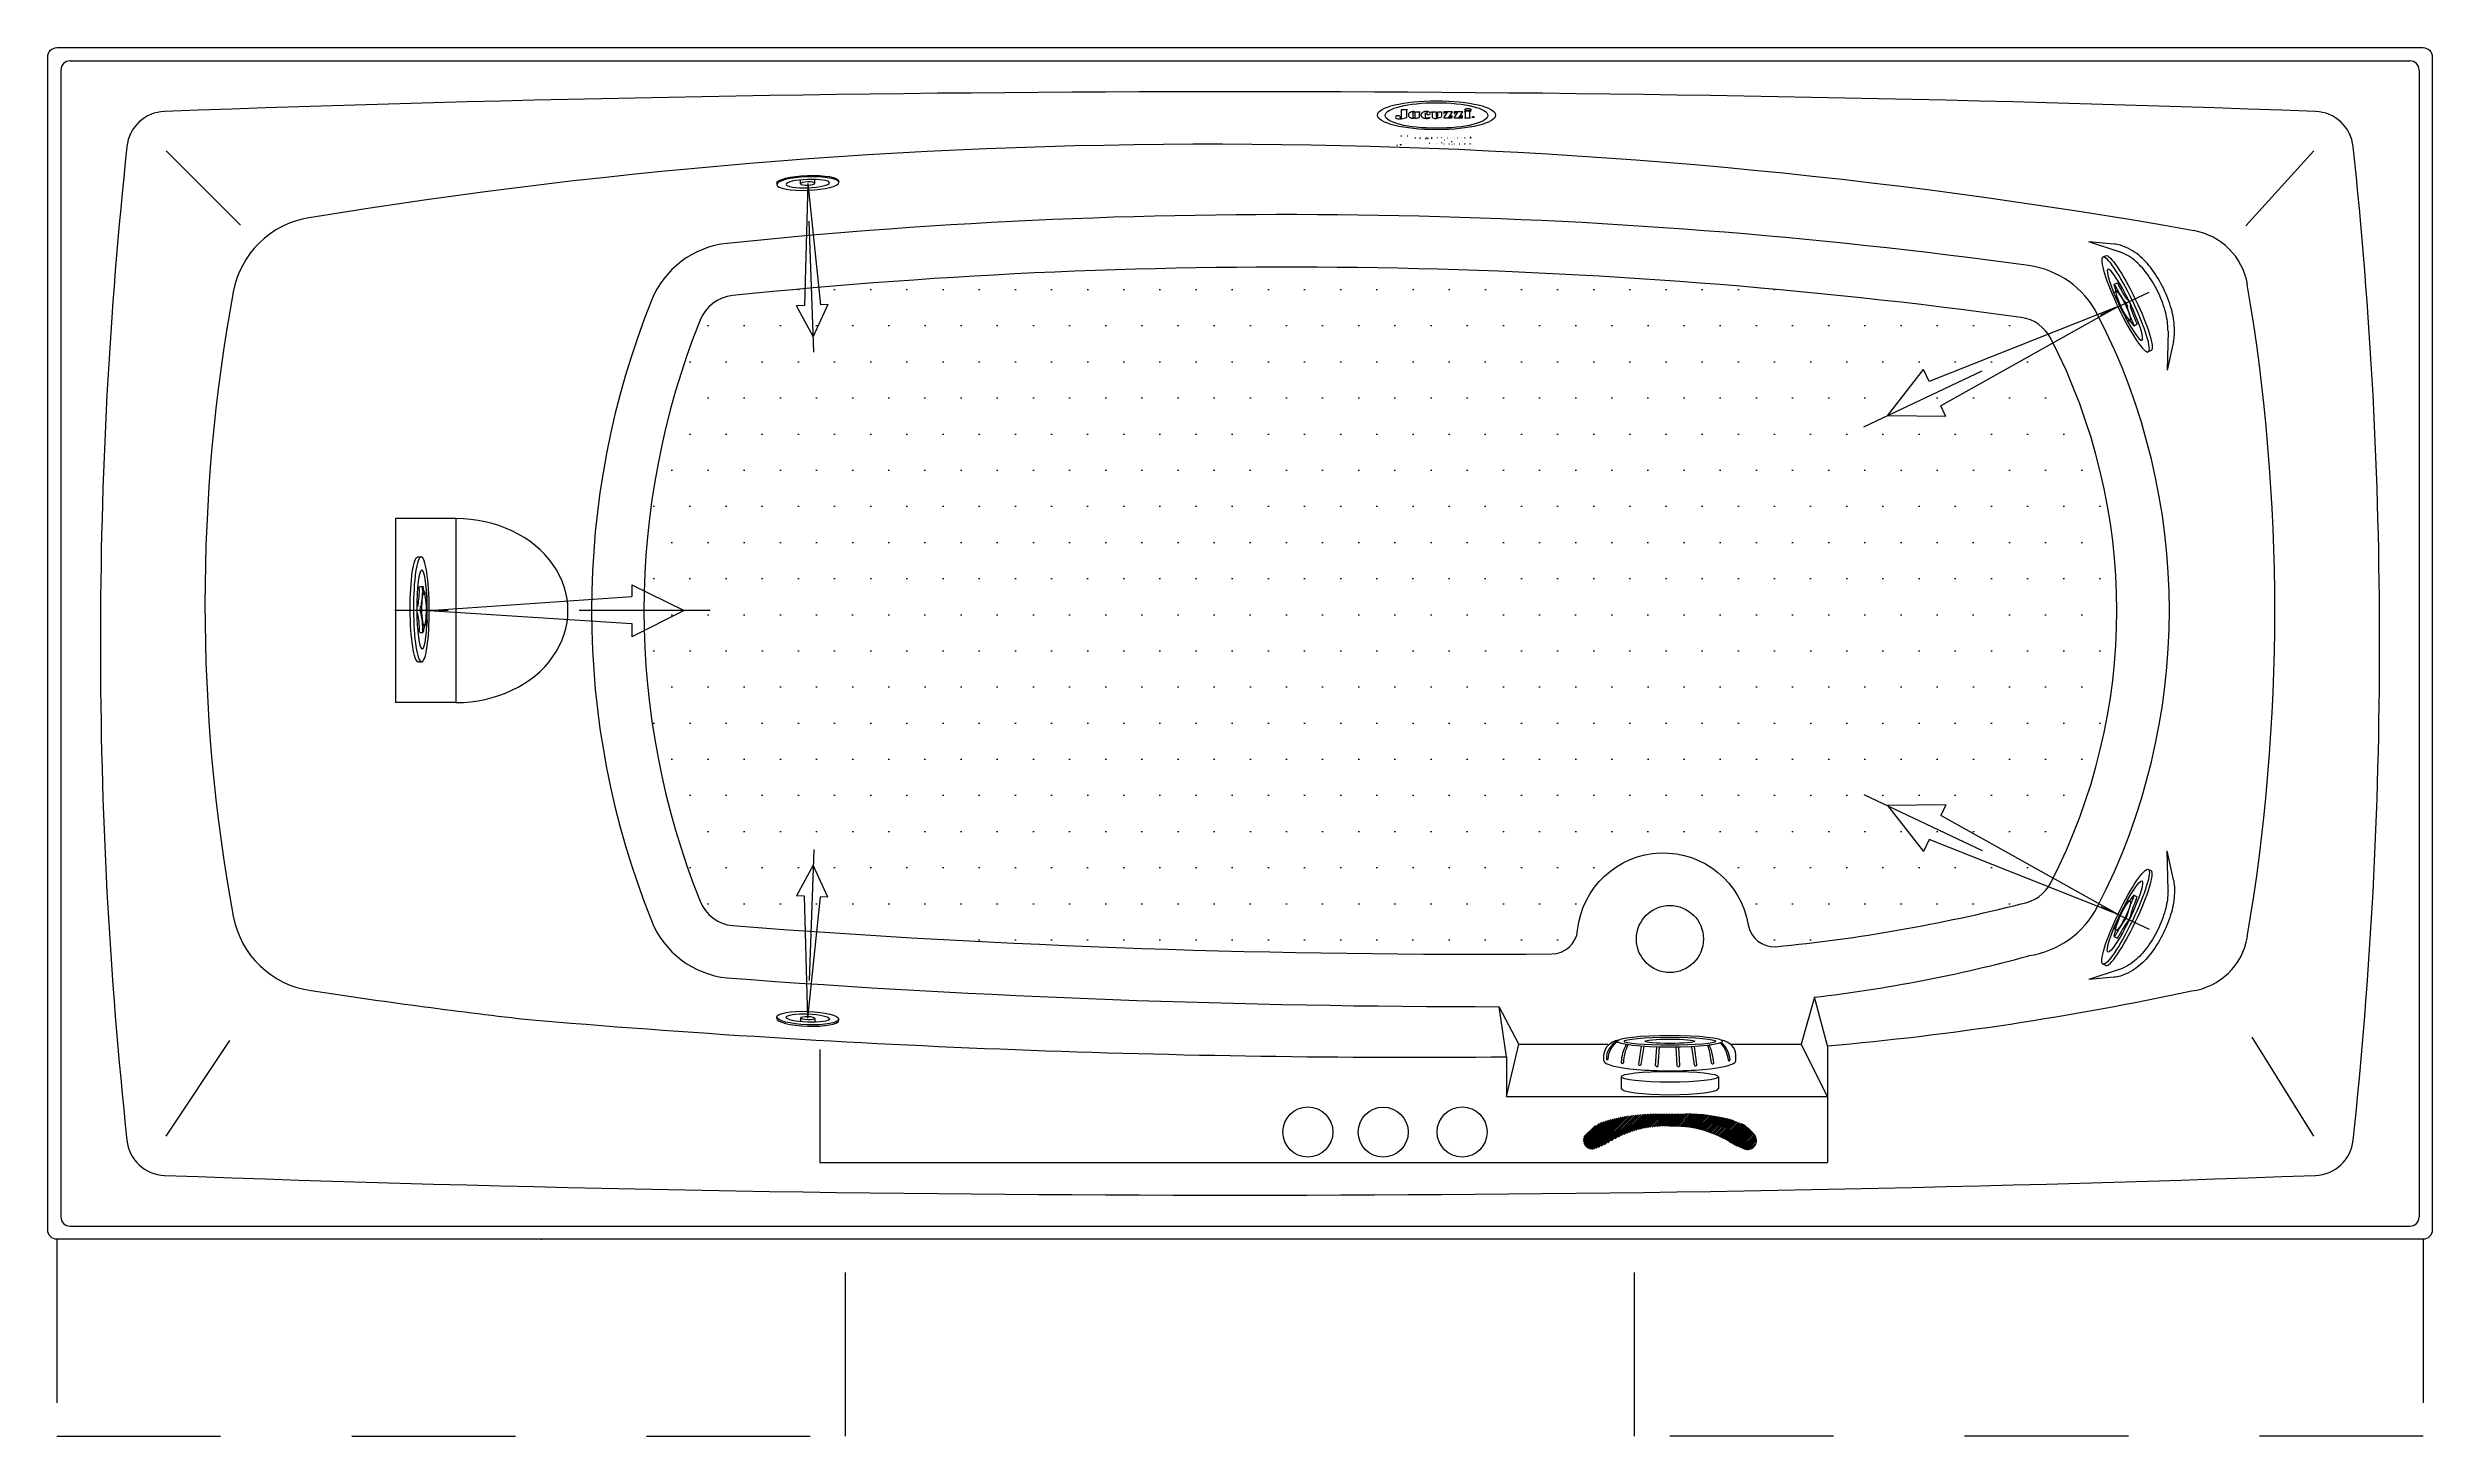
# Model space of a CAD drawing. Header units: millimetres. Extents: x -1245.62 to -1243.8, y 2261.31 to 2262.37.
import ezdxf
from ezdxf.enums import TextEntityAlignment as Align

# ---------------------------------------------------------------- set-up
doc = ezdxf.new("R2010")
doc.units = ezdxf.units.MM
doc.linetypes.add('CENTER', pattern=[2, 1.25, -0.25, 0.25, -0.25])
doc.linetypes.add('HIDDEN2', pattern=[0.1875, 0.125, -0.0625])
for name, color, linetype in [('CONTOR04', 7, 'Continuous'), ('jacuzzi', 1, 'Continuous'), ('LCENTR02', 1, 'CENTER'), ('LCOTA02', 1, 'Continuous')]:
    doc.layers.add(name, color=color, linetype=linetype)
doc.styles.add('ROMANS', font='romans', dxfattribs={"height": 4})

# ---------------------------------------------------------------- blocks, each defined once
blk = doc.blocks.new('PLX')
at = {"layer": 'LCENTR02'}
blk.add_line((21.97, 0), (-2.03, 0), dxfattribs=at)
at = {"layer": 'LCOTA02'}
for p, q in [((-0.28, 4.09), (-0.03, 4.09)), ((-0.14, 1.83), (0.13, 1.84)), ((15.99, 1.96), (15.99, 1.06)), ((15.99, 1.96), (19.97, 0.01)), ((0.56, 0), (15.99, 1.06)), ((19.97, 0.01), (16.01, -2)), ((-0.13, -1.66), (0.12, -1.66)), ((0.56, 0), (16.01, -0.99)), ((16.01, -0.99), (16.01, -2)), ((-0.24, -3.91), (0.01, -3.91))]:
    blk.add_line(p, q, dxfattribs=at)
at = {"layer": 'LCOTA02', "extrusion": (0, 0, -1)}
for centre, major_axis, ratio, start_param, end_param in [((-0.26, 0.09), (-0.02, 4), 0.15, 3.141593, 6.283185), ((-0.01, 0.09), (-0.02, 4), 0.15, 3.141593, 9.424778), ((0.04, 0.09), (-0.02, 3), 0.133333, 3.141593, 9.424778), ((-0.14, 1.57), (-0.001, 0.268), 0.15, -1.378279, 0), ((0.11, 1.57), (-0.001, 0.268), 0.15, -1.378279, 0.74996), ((-0.3, 0.08), (-0.001, 0.268), 0.15, 3.648269, 5.776509), ((-0.46, 1.98), (-0.01, 1.9), 0.15, 1.763314, 2.634916), ((-0.05, 0.09), (-0.001, 0.268), 0.15, 3.648269, 5.776509), ((-0.21, 1.98), (-0.01, 1.9), 0.15, 1.763314, 2.634916), ((0.19, 0.09), (-0.01, 1.25), 0.15, 3.141593, 9.424778), ((0.32, 3.16), (-0.01, 1.9), 0.15, 3.019951, 3.891553), ((0.37, 1), (-0.001, 0.268), 0.15, -0.121642, 2.006598), ((0.67, 0.09), (-0.01, 1.9), 0.15, 4.276588, 5.14819), ((-0.45, -1.81), (-0.01, 1.9), 0.15, 0.506677, 1.378279), ((-0.13, -1.4), (-0.001, 0.268), 0.15, 3.141593, 4.519872), ((-0.2, -1.81), (-0.01, 1.9), 0.15, 0.506677, 1.378279), ((0.12, -1.39), (-0.001, 0.268), 0.15, 2.391632, 4.519872), ((0.35, -2.98), (-0.01, 1.9), 0.15, -0.74996, 0.121642), ((0.38, -0.83), (-0.001, 0.268), 0.15, 1.134995, 3.263235)]:
    blk.add_ellipse(centre, major_axis=major_axis, ratio=ratio, start_param=start_param, end_param=end_param, dxfattribs=at)
blk = doc.blocks.new('A$C302A24D9')
at = {"layer": 'jacuzzi'}
for p, q in [((0, 1.23), (0, 1.02)), ((1.81, 1.02), (1.81, 1.61)), ((2.9, 1.02), (2.9, 1.61)), ((4.71, 1.23), (4.71, 1.02))]:
    blk.add_line(p, q, dxfattribs=at)
at = {"layer": 'jacuzzi', "extrusion": (0, 0, -1)}
for centre, major_axis, ratio, start_param, end_param in [((2.36, 1.23), (2.36, 0), 0.431953, 3.141593, 6.283185), ((2.36, 1.02), (2.36, 0), 0.431953, 3.141593, 9.424778), ((2.36, 1.02), (1.65, 0), 0.381644, 3.141593, 9.424778), ((2.36, 1.02), (0.544, 0), 0.461888, 1.570796326794896, 7.853981633974482)]:
    blk.add_ellipse(centre, major_axis=major_axis, ratio=ratio, start_param=start_param, end_param=end_param, dxfattribs=at)
blk = doc.blocks.new('BMG')
at = {"layer": 'LCENTR02'}
blk.add_line((0, -12.84), (0, 1.55), dxfattribs=at)
at = {"layer": 'LCOTA02'}
for p, q in [((0, 0), (-0.59, -9.27)), ((0, 0), (0.64, -9.26)), ((0, -11.64), (-1.2, -9.27)), ((-0.59, -9.27), (-1.2, -9.27)), ((1.18, -9.25), (0, -11.64)), ((1.18, -9.25), (0.64, -9.26))]:
    blk.add_line(p, q, dxfattribs=at)
at = {"layer": 'CONTOR04', "yscale": 0.5}
blk.add_blockref('A$C302A24D9', (-2.36, -0.51), dxfattribs=at)
blk = doc.blocks.new('A$C18C942D9')
at = {"layer": 'LCOTA02'}
for p, q in [((1.39, 14.07), (2.25, 14.06)), ((1.39, 14.07), (2.25, 14.06)), ((0.91, 10.36), (3.39, 10.07)), ((0.72, 8.27), (3.27, 8.13)), ((0.74, 8.55), (3.28, 8.42)), ((0.87, 10.09), (3.36, 9.79)), ((0.71, 6.26), (3.26, 6.35)), ((0.72, 5.98), (3.27, 6.07)), ((0.82, 4.43), (3.33, 4.69)), ((0.85, 4.16), (3.35, 4.41)), ((1.39, 0), (2.25, 0.01))]:
    blk.add_line(p, q, dxfattribs=at)
for centre, radius, start, end in [((1.63, 13.71), 0.086, 68.3204, 262.6804), ((1.63, 10.22), 3.41, 44.3309, 90.2321), ((1.75, 10.74), 3.06, 37.8314, 91.6456), ((2.23, 11.96), 2.1, 15.4909, 89.5), ((0.89, 10.23), 0.136, 80.818, 264.7502), ((1.15, 12.09), 0.124, 70.0987, 280.7386), ((1.13, 5.34), 6.63, 68.2863, 89.644), ((1.13, 6.05), 6.16, 66.1373, 89.444), ((0.73, 8.41), 0.139, 86.3618, 267.5776), ((0.71, 6.12), 0.139, 91.7123, 272.3078), ((0.83, 4.29), 0.137, 94.5439, 277.7632), ((1.09, 2.48), 0.134, 97.3715, 283.5655), ((-0.04, 18.07), 15.5, 274.0945, 283.2492), ((0.37, 12.75), 10.42, 274.1152, 287.7136), ((1.47, 0.72), 0.086, 97.3196, 291.6796), ((1.21, 5.45), 4.65, 273.0204, 304.8844), ((1.38, 4.67), 4.04, 271.6748, 309.1263), ((2.23, 2.11), 2.1, 270.5, 344.4472)]:
    blk.add_arc(centre, radius, start, end, dxfattribs=at)
blk.add_ellipse((1.39, 7.04), major_axis=(0, 7.03), ratio=0.198307, start_param=6.281174, end_param=9.428239, dxfattribs=at)
for major_axis, ratio in [((0, 5.6), 0.1484), ((0, 4.89), 0.114375), ((0, 2.65), 0.112344)]:
    blk.add_ellipse((4.09, 7.03), major_axis=major_axis, ratio=ratio, dxfattribs=at)
blk = doc.blocks.new('PO')
at = {"layer": 'CONTOR04', "xscale": 0.639661404713691, "yscale": 0.639661404713691, "zscale": 0.639661404713691, "rotation": 359.9917632775139}
blk.add_blockref('A$C18C942D9', (-0.89, -4.5), dxfattribs=at)
blk = doc.blocks.new('A$C1BA52001')
at = {"layer": 'LCOTA02'}
for p, q in [((0, 2.27), (0, 0.79)), ((7.43, 0.79), (7.43, 2.27))]:
    blk.add_line(p, q, dxfattribs=at)
blk.add_ellipse((3.71, 2.27), major_axis=(-3.71, 0), ratio=0.186255, dxfattribs=at)
blk.add_ellipse((3.71, 0.79), major_axis=(3.71, 0), ratio=0.213184, start_param=3.141593, end_param=6.283185, dxfattribs=at)

msp = doc.modelspace()

# ---------------------------------------------------------------- hatches: boundary and pattern name
at = {"layer": 'jacuzzi'}
h = msp.add_hatch(dxfattribs=at)
h.set_pattern_fill('DOTS', color=256, scale=0.441452, style=0)
h.set_pattern_definition([(0, (-1240.574514, 2260.58889), (0.01379538, 0.02759076), [0, -0.02759076])])
edge = h.paths.add_edge_path()
edge.add_arc((-1244.5256, 2269.1228), 7.4412, 265.61518, 270.43351)
edge.add_arc((-1244.4695, 2261.7019), 0.0201, 270.5947, 354.181)
edge.add_arc((-1244.3841, 2261.6932), 0.0657, 9.492, 174.181, ccw=False)
edge.add_arc((-1244.2995, 2261.7074), 0.0201, 189.492, 273.0783)
edge.add_arc((-1244.4179, 2262.9222), 1.2407, 275.5262, 284.3293)
edge.add_arc((-1244.1151, 2261.75), 0.0301, 278.0155, 332.7933)
edge.add_arc((-1244.4923, 2261.944), 0.4543, 332.785, 387.215)
edge.add_arc((-1244.1151, 2262.138), 0.0301, 27.2067, 81.9845)
edge.add_arc((-1244.6721, 2258.0991), 4.1072, 82.1465, 95.9031)
edge.add_arc((-1245.0913, 2262.1546), 0.0301, 96.0248, 158.1722)
edge.add_arc((-1244.5656, 2261.944), 0.5964, 158.1659, 201.8341)
edge.add_arc((-1245.0913, 2261.7333), 0.0301, 201.8278, 263.9752)
h = msp.add_hatch(dxfattribs=at)
h.set_pattern_fill('ANSI31', color=256, scale=0.006782, style=0)
h.set_pattern_definition([(45, (-1246.3426117, 2265.3295139), (-0.0005994772, 0.0005994772), [])])
h.paths.add_polyline_path([(-1244.3336, 2261.5385, 0.040015), (-1244.3221, 2261.5329, 0.693838), (-1244.3138, 2261.5426, 0.117767), (-1244.3246, 2261.5521, 0.051981), (-1244.3304, 2261.5543, 0.067757), (-1244.3675, 2261.5596), (-1244.3791, 2261.5596), (-1244.3908, 2261.5596, 0.067757), (-1244.4278, 2261.5543, 0.051981), (-1244.4337, 2261.5521, 0.117767), (-1244.4444, 2261.5426, 0.693838), (-1244.4361, 2261.5329, 0.040015), (-1244.4246, 2261.5385, -0.150241), (-1244.3791, 2261.5501, -0.150241)])

# ---------------------------------------------------------------- linework, layer by layer
for p, q in [((-1245.6072, 2262.3568), (-1245.6072, 2261.4809)), ((-1245.6001, 2262.3638), (-1243.8143, 2262.3638)), ((-1243.8072, 2262.3568), (-1243.8072, 2261.4809)), ((-1244.5845, 2262.3264), (-1244.5845, 2262.3265)), ((-1244.5843, 2262.3266), (-1244.5794, 2262.3266)), ((-1244.5841, 2262.3263), (-1244.5843, 2262.3263)), ((-1244.5839, 2262.32), (-1244.5839, 2262.3262)), ((-1244.58, 2262.3263), (-1244.58, 2262.3205)), ((-1244.5794, 2262.3263), (-1244.58, 2262.3263)), ((-1244.5792, 2262.3265), (-1244.5792, 2262.3264)), ((-1244.5754, 2262.3241), (-1244.5754, 2262.3209)), ((-1244.5736, 2262.3209), (-1244.5736, 2262.3241)), ((-1244.5735, 2262.3249), (-1244.5735, 2262.3249)), ((-1244.5733, 2262.325), (-1244.5697, 2262.325)), ((-1244.5733, 2262.3203), (-1244.5733, 2262.32)), ((-1244.5704, 2262.3246), (-1244.5704, 2262.3206)), ((-1244.5697, 2262.3247), (-1244.5702, 2262.3247)), ((-1244.5695, 2262.3249), (-1244.5695, 2262.3248)), ((-1244.5656, 2262.3209), (-1244.5656, 2262.324)), ((-1244.5623, 2262.3204), (-1244.5623, 2262.3208)), ((-1244.5612, 2262.3247), (-1244.5612, 2262.325)), ((-1244.5611, 2262.325), (-1244.5575, 2262.325)), ((-1244.5611, 2262.3247), (-1244.5607, 2262.3247)), ((-1244.5606, 2262.3246), (-1244.5606, 2262.3212)), ((-1244.5574, 2262.325), (-1244.5574, 2262.3207)), ((-1244.5563, 2262.325), (-1244.5533, 2262.325)), ((-1244.5563, 2262.3207), (-1244.5563, 2262.325)), ((-1244.5532, 2262.3214), (-1244.5532, 2262.325)), ((-1244.5517, 2262.325), (-1244.5517, 2262.3235)), ((-1244.5517, 2262.3203), (-1244.5489, 2262.3247)), ((-1244.5516, 2262.3251), (-1244.5451, 2262.3251)), ((-1244.5516, 2262.3235), (-1244.5513, 2262.3235)), ((-1244.5516, 2262.3202), (-1244.5454, 2262.3202)), ((-1244.5479, 2262.3206), (-1244.545, 2262.325)), ((-1244.5458, 2262.3221), (-1244.5454, 2262.3221)), ((-1244.5453, 2262.3202), (-1244.5453, 2262.322)), ((-1244.5438, 2262.325), (-1244.5438, 2262.3235)), ((-1244.5438, 2262.3203), (-1244.541, 2262.3247)), ((-1244.5437, 2262.3251), (-1244.5372, 2262.3251)), ((-1244.5437, 2262.3235), (-1244.5433, 2262.3235)), ((-1244.5437, 2262.3202), (-1244.5374, 2262.3202)), ((-1244.5399, 2262.3206), (-1244.5371, 2262.325)), ((-1244.5379, 2262.3221), (-1244.5374, 2262.3221)), ((-1244.5374, 2262.3202), (-1244.5374, 2262.322)), ((-1244.5359, 2262.3252), (-1244.5359, 2262.3249)), ((-1244.5359, 2262.3202), (-1244.5359, 2262.3203)), ((-1244.5323, 2262.3253), (-1244.5358, 2262.3253)), ((-1244.5358, 2262.3249), (-1244.5355, 2262.3249)), ((-1244.5358, 2262.3202), (-1244.5314, 2262.3202)), ((-1244.5354, 2262.3248), (-1244.5354, 2262.3206)), ((-1244.5318, 2262.3206), (-1244.5318, 2262.3249)), ((-1244.5313, 2262.3202), (-1244.5313, 2262.3203)), ((-1244.5308, 2262.3254), (-1244.5309, 2262.3255)), ((-1245.4701, 2262.2382), (-1245.5269, 2262.2951)), ((-1243.8875, 2262.2951), (-1243.9396, 2262.2377)), ((-1244.0362, 2262.218), (-1244.0594, 2262.2257)), ((-1244.04, 2262.2239), (-1244.0594, 2262.2257)), ((-1243.9989, 2262.1573), (-1243.9996, 2262.1275)), ((-1243.9948, 2262.1495), (-1243.9996, 2262.1275)), ((-1245.3518, 2262.0142), (-1245.3518, 2261.8737)), ((-1245.3056, 2262.0142), (-1245.3518, 2262.0142)), ((-1245.3056, 2262.0142), (-1245.3056, 2261.8737)), ((-1245.3056, 2261.8737), (-1245.3518, 2261.8737)), ((-1243.9989, 2261.7306), (-1243.9996, 2261.7604)), ((-1243.9948, 2261.7384), (-1243.9996, 2261.7604)), ((-1244.0362, 2261.6699), (-1244.0594, 2261.6623)), ((-1244.04, 2261.664), (-1244.0594, 2261.6623)), ((-1244.4945, 2261.6129), (-1244.5095, 2261.6415)), ((-1244.5037, 2261.6032), (-1244.5095, 2261.6415)), ((-1244.2688, 2261.6488), (-1244.2788, 2261.6129)), ((-1244.2587, 2261.6115), (-1244.2688, 2261.6488)), ((-1245.5269, 2261.5427), (-1245.4782, 2261.6157)), ((-1245.0278, 2261.6088), (-1245.0278, 2261.5226)), ((-1244.5037, 2261.5728), (-1244.4945, 2261.6129)), ((-1244.4945, 2261.6129), (-1244.4264, 2261.6129)), ((-1244.3319, 2261.6129), (-1244.2788, 2261.6129)), ((-1244.2587, 2261.5728), (-1244.2788, 2261.6129)), ((-1244.2587, 2261.6115), (-1244.2587, 2261.5226)), ((-1243.8875, 2261.5427), (-1243.9347, 2261.6183)), ((-1244.5095, 2261.6031), (-1244.5095, 2261.6031)), ((-1244.5037, 2261.6032), (-1244.5037, 2261.5728)), ((-1244.5037, 2261.5728), (-1244.2587, 2261.5728)), ((-1245.0278, 2261.5226), (-1244.2587, 2261.5226)), ((-1245.6001, 2261.4739), (-1243.8143, 2261.4739))]:
    msp.add_line(p, q, dxfattribs=at)
at = {"layer": 'jacuzzi', "color": 1}
msp.add_line((-1245.2633, 2261.633), (-1245.2632, 2261.633), dxfattribs=at)
at = {"layer": 'jacuzzi', "linetype": 'HIDDEN2'}
for p, q in [((-1245.6102, 2261.4639), (-1245.6102, 2261.3134)), ((-1245.0082, 2261.3134), (-1245.0082, 2261.4639)), ((-1244.4062, 2261.3134), (-1244.4062, 2261.4639)), ((-1243.8042, 2261.4639), (-1243.8042, 2261.3134)), ((-1245.6102, 2261.3134), (-1245.0082, 2261.3134)), ((-1243.8042, 2261.3134), (-1244.4062, 2261.3134))]:
    msp.add_line(p, q, dxfattribs=at)
at = {"layer": 'jacuzzi', "color": 3}
msp.add_lwpolyline([(-1245.6172, 2261.4709), (-1245.6172, 2262.3669, -0.414214), (-1245.6102, 2262.3739), (-1243.8042, 2262.3739, -0.414214), (-1243.7972, 2262.3669), (-1243.7972, 2261.4709, -0.414214), (-1243.8042, 2261.4639), (-1245.6102, 2261.4639, -0.414214)], format="xyb", close=True, dxfattribs=at)
at = {"layer": 'jacuzzi'}
for points in [[(-1243.9948, 2262.1495, 0.064426), (-1243.994, 2262.1599, 0.058539), (-1243.9963, 2262.1742, 0.04502), (-1244.0024, 2262.1901, 0.04502), (-1244.0112, 2262.2047, 0.058539), (-1244.0212, 2262.2153, 0.100546), (-1244.0353, 2262.223, 0.052598), (-1244.04, 2262.2239)], [(-1243.9989, 2262.1573, 0.016569), (-1243.999, 2262.1596, 0.058539), (-1244.0011, 2262.1729, 0.04502), (-1244.0069, 2262.1879, 0.04502), (-1244.0153, 2262.2017, 0.058539), (-1244.0244, 2262.2115, 0.100546), (-1244.0368, 2262.2182)], [(-1243.9948, 2261.7384, -0.064426), (-1243.994, 2261.7281, -0.058539), (-1243.9963, 2261.7137, -0.04502), (-1244.0024, 2261.6978, -0.04502), (-1244.0112, 2261.6832, -0.058539), (-1244.0212, 2261.6726, -0.100546), (-1244.0353, 2261.6649, -0.052598), (-1244.04, 2261.664)], [(-1243.9989, 2261.7306, -0.016569), (-1243.999, 2261.7283, -0.058539), (-1244.0011, 2261.7151, -0.04502), (-1244.0069, 2261.7, -0.04502), (-1244.0153, 2261.6862, -0.058539), (-1244.0244, 2261.6765, -0.100546), (-1244.0368, 2261.6697)]]:
    msp.add_lwpolyline(points, format="xyb", dxfattribs=at)
msp.add_lwpolyline([(-1245.0945, 2261.7034, 0.021027), (-1244.4693, 2261.6818, 0.381794), (-1244.4495, 2261.6999, -0.874579), (-1244.3193, 2261.704, 0.381794), (-1244.2984, 2261.6873, 0.03843), (-1244.1109, 2261.7201, 0.243671), (-1244.0883, 2261.7362, 0.242064), (-1244.0883, 2262.1517, 0.243671), (-1244.1109, 2262.1678, 0.060097), (-1245.0945, 2262.1845, 0.278017), (-1245.1193, 2262.1658, 0.192879), (-1245.1193, 2261.7221, 0.278017)], format="xyb", close=True, dxfattribs=at)
for centre, radius in [((-1244.3791, 2261.6932), 0.0256), ((-1244.6554, 2261.5458), 0.0191), ((-1244.5979, 2261.5457), 0.0191), ((-1244.5377, 2261.5458), 0.0191)]:
    msp.add_circle(centre, radius, dxfattribs=at)
at = {"layer": 'jacuzzi', "color": 1}
msp.add_arc((-1245.6001, 2262.3568), 0.00702, 90, 180, dxfattribs=at)
at = {"layer": 'jacuzzi'}
for centre, radius, start, end in [((-1243.8143, 2262.3568), 0.00702, 0, 90), ((-1244.7072, 2239.9792), 22.361, 87.89641, 92.10359), ((-1245.5269, 2262.2951), 0.0301, 92.0707, 173.8942), ((-1243.8875, 2262.2951), 0.0301, 6.1058, 87.9293), ((-1242.0109, 2261.9189), 3.5661, 173.8932, 186.1068), ((-1244.7274, 2258.027), 4.2731, 79.916, 99.2961), ((-1247.4035, 2261.9189), 3.5661, 353.8932, 6.1068), ((-1245.4065, 2262.1747), 0.0702, 99.1314, 169.6691), ((-1244.6721, 2258.0991), 4.1473, 82.1449, 95.9043), ((-1245.0913, 2262.1546), 0.0702, 96.0248, 158.1722), ((-1243.9878, 2262.1847), 0.0502, 9.6271, 80.0947), ((-1244.1151, 2262.138), 0.0702, 27.2067, 81.9845), ((-1244.1689, 2261.949), 1.3283, 169.6663, 190.3337), ((-1245.4066, 2261.944), 1.4892, 350.3704, 9.6296), ((-1244.5656, 2261.944), 0.6365, 158.1663, 201.8337), ((-1244.4923, 2261.944), 0.4944, 332.7856, 27.2144), ((-1244.1151, 2261.75), 0.0702, 278.0155, 332.7933), ((-1245.4065, 2261.7233), 0.0702, 190.3309, 262.0461), ((-1245.0913, 2261.7333), 0.0702, 201.8278, 263.9752), ((-1244.397, 2262.7515), 1.1102, 276.6353, 285.2372), ((-1243.9878, 2261.7032), 0.0502, 277.9387, 350.3729), ((-1244.5106, 2269.5135), 7.872, 265.71532, 270.00737), ((-1244.7457, 2266.0464), 4.4435, 261.3215, 263.445), ((-1244.4564, 2263.8571), 2.2542, 275.0311, 282.1774), ((-1244.5734, 2269.5743), 7.9714, 265.1094, 270.5011), ((-1244.3753, 2261.4703), 0.0799, 58.576, 92.7531), ((-1244.3684, 2261.4209), 0.1387, 74.0978, 89.6029), ((-1244.3391, 2261.5248), 0.0309, 35.0288, 61.8953), ((-1245.5269, 2261.5427), 0.0301, 186.1058, 267.9293), ((-1244.2932, 2261.6073), 0.0798, 239.5405, 248.534), ((-1244.3198, 2261.5393), 0.00678, 247.6064, 28.6514), ((-1243.8875, 2261.5427), 0.0301, 272.0707, 353.8942), ((-1244.7072, 2283.8586), 22.361, 267.89641, 272.10359), ((-1245.6001, 2261.4809), 0.00702, 180, 270), ((-1243.8143, 2261.4809), 0.00702, 270, 0)]:
    msp.add_arc(centre, radius, start, end, dxfattribs=at)
for centre, major_axis, ratio, start_param, end_param in [((-1244.5572, 2262.3223), (0.0451, 0), 0.245266, 3.141593, 9.424778), ((-1244.5572, 2262.3221), (0.0392, 0), 0.249134, 3.141593, 9.424778), ((-1244.5864, 2262.3207), (0.00212, 0), 0.6, 2.146411, 4.098188), ((-1244.5865, 2262.3208), (-0.00185, 0), 0.6, 2.607316, 5.292495), ((-1244.5857, 2262.3236), (0.00694, 0), 0.6, 4.540917, 4.98149), ((-1244.5893, 2262.3314), (-0.0204, 0), 0.6, 1.842377, 2.03932), ((-1244.5743, 2262.3225), (-0.00442, 0), 0.6, -0.937184, 0.898594), ((-1244.5751, 2262.3218), (0.00306, 0), 0.6, 3.98633, 5.309824), ((-1244.5751, 2262.3234), (0.0028, 0), 0.6, 1.045855, 2.308653), ((-1244.5745, 2262.3241), (-0.000929, 0), 0.6, 3.141593, 6.283185), ((-1244.5745, 2262.3209), (0.000929, 0), 0.6, 3.141593, 6.283185), ((-1244.5742, 2262.3245), (0.00751, 0), 0.6, -1.461085, -1.045693), ((-1244.5647, 2262.3225), (-0.00447, 0), 0.6, -0.922732, 1.086766), ((-1244.5648, 2262.3228), (0.00399, 0), 0.6, 1.546355, 2.250649), ((-1244.5647, 2262.3224), (0.00428, 0), 0.6, 4.218153, 5.049993), ((-1244.5647, 2262.3208), (-0.00093, 0), 0.6, -0.103771, 1.266042), ((-1244.5644, 2262.3218), (0.00267, 0), 0.6, 4.513023, 5.135102), ((-1244.5635, 2262.3236), (-0.00139, 0), 0.6, -1.216786, 1.932678), ((-1244.5649, 2262.3233), (0.00317, 0), 0.6, 0.515347, 1.527196), ((-1244.5644, 2262.3243), (0.000503, 0.000503), 1, 6.131732, 7.251729), ((-1244.5643, 2262.3216), (-0.0022, 0), 0.6, 2.011847, 2.528256), ((-1244.5653, 2262.3225), (-0.00469, 0), 0.6, 2.007182, 2.249886), ((-1244.5637, 2262.3238), (0.00179, 0), 0.6, -1.145048, 0.452166), ((-1244.5585, 2262.3212), (0.00215, 0), 0.6, 3.141593, 4.676143), ((-1244.5581, 2262.3224), (0.00422, 0), 0.6, 4.608953, 5.058839), ((-1244.5569, 2262.3208), (0.000578, 0), 0.6, 3.680247, 5.834002), ((-1244.5616, 2262.328), (-0.0141, 0), 0.6, 1.931467, 2.183032), ((-1244.5486, 2262.3234), (0.00257, 0), 0.6, 2.271674, 3.055353), ((-1244.5493, 2262.3238), (0.0016, 0), 0.6, 1.402153, 2.251559), ((-1244.5486, 2262.3219), (0.00263, 0), 0.6, -1.137474, 0.065925), ((-1244.5407, 2262.3234), (0.00257, 0), 0.6, 2.271674, 3.055353), ((-1244.5413, 2262.3238), (0.0016, 0), 0.6, 1.402153, 2.251559), ((-1244.5406, 2262.3219), (0.00263, 0), 0.6, -1.137474, 0.065925), ((-1244.5333, 2262.3266), (0.00236, 0), 0.373082, 3.141593, 9.424778), ((-1244.5323, 2262.3263), (0.0018, 0), 0.6, 4.695883, 5.400529), ((-1244.5866, 2262.3005), (0.00183, 0), 0.6, 4.098188, 4.540917), ((-1244.5845, 2262.3001), (0.000456, 0), 0.6, 2.607316, 3.416921), ((-1244.5843, 2262.3001), (-0.000666, 0), 0.6, 0.275329, 1.154156), ((-1244.5844, 2262.3), (0.000456, 0), 0.6, 4.295748, 5.18717), ((-1244.5843, 2262.3065), (0.000183, 0), 0.6, 1.570796, 3.141593), ((-1244.5843, 2262.3064), (0.000183, 0), 0.6, 3.141593, 4.712389), ((-1244.5845, 2262.3001), (0.000607, 0), 0.6, 5.18717, 5.524472), ((-1244.5841, 2262.3062), (0.000183, 0), 0.6, 6.283185, 7.853982), ((-1244.5845, 2262.3001), (0.000569, 0), 0.6, 5.588892, 6.128624), ((-1244.5802, 2262.3005), (0.000183, 0), 0.6, 5.215448, 6.283185), ((-1244.5794, 2262.3065), (0.000183, 0), 0.6, 6.283185, 7.853982), ((-1244.5794, 2262.3064), (0.000183, 0), 0.6, 4.712389, 6.283185), ((-1244.5736, 2262.3049), (-0.0000916, 0), 0.6, 0.898065, 3.141593), ((-1244.5733, 2262.3049), (-0.000183, 0), 0.6, 4.712389, 6.283185), ((-1244.5702, 2262.3046), (-0.000183, 0), 0.6, 4.712389, 6.283185), ((-1244.5697, 2262.3049), (-0.000183, 0), 0.6, 3.141593, 4.712389), ((-1244.5697, 2262.3048), (-0.000183, 0), 0.6, 1.570796, 3.141593), ((-1244.5636, 2262.304), (-0.00197, 0), 0.6, 5.767219, 6.265949), ((-1244.5644, 2262.3042), (-0.00116, 0), 0.6, 4.836517, 5.711461), ((-1244.5641, 2262.3046), (-0.00042, 0), 0.6, 1.902924, 3.911061), ((-1244.5624, 2262.3008), (0.000114, 0), 0.6, 6.283185, 8.811441), ((-1244.5624, 2262.3004), (0.000114, 0), 0.6, 5.395357, 6.283185), ((-1244.5611, 2262.305), (0.0000916, 0), 0.6, 1.570796, 3.141593), ((-1244.5611, 2262.3047), (-0.0000916, 0), 0.6, 0, 1.570796), ((-1244.5607, 2262.3046), (0.0000916, 0), 0.6, 6.283185, 7.853982), ((-1244.5575, 2262.305), (0.0000916, 0), 0.6, 6.283185, 7.853982), ((-1244.5572, 2262.3007), (0.000183, 0), 0.6, 3.141593, 3.680247), ((-1244.5565, 2262.3007), (-0.000183, 0), 0.6, 2.692409, 3.141593), ((-1244.5563, 2262.305), (0.0000916, 0), 0.6, 1.570796, 3.141593), ((-1244.5539, 2262.3014), (-0.000733, 0), 0.6, 2.132257, 3.141593), ((-1244.5533, 2262.305), (0.0000916, 0), 0.6, 6.283185, 7.853982), ((-1244.5516, 2262.3003), (-0.000114, 0), 0.6, 5.915437, 7.853982), ((-1244.5516, 2262.305), (0.0000916, 0), 0.6, 1.570796, 3.141593), ((-1244.5516, 2262.3035), (0.0000916, 0), 0.6, 3.141593, 4.712389), ((-1244.5513, 2262.3035), (0.0000916, 0), 0.6, 4.712389, 6.196946), ((-1244.549, 2262.3047), (-0.000114, 0), 0.6, 2.773844, 4.543746), ((-1244.5478, 2262.3005), (0.000114, 0), 0.6, 2.773844, 4.783499), ((-1244.5479, 2262.3019), (0.00244, 0), 0.6, 4.783499, 4.908246), ((-1244.5458, 2262.302), (0.000114, 0), 0.6, 1.570796, 3.207517), ((-1244.5454, 2262.302), (-0.0000916, 0), 0.6, 3.141593, 4.712389), ((-1244.5454, 2262.3003), (0.0000916, 0), 0.6, 4.712389, 6.283185), ((-1244.5451, 2262.305), (0.0000916, 0), 0.6, 5.915437, 7.853982), ((-1244.5437, 2262.305), (0.0000916, 0), 0.6, 1.570796, 3.141593), ((-1244.5437, 2262.3035), (0.0000916, 0), 0.6, 3.141593, 4.712389), ((-1244.5437, 2262.3003), (-0.000114, 0), 0.6, 5.915437, 7.853982), ((-1244.5433, 2262.3035), (0.0000916, 0), 0.6, 4.712389, 6.196946), ((-1244.5411, 2262.3047), (0.000114, 0), 0.6, 5.915437, 7.685338), ((-1244.5398, 2262.3005), (-0.000114, 0), 0.6, 5.915437, 7.925092), ((-1244.54, 2262.3019), (-0.00244, 0), 0.6, 1.641907, 1.766654), ((-1244.5379, 2262.302), (-0.000114, 0), 0.6, 4.712389, 6.34911), ((-1244.5374, 2262.302), (-0.0000916, 0), 0.6, 3.141593, 4.712389), ((-1244.5374, 2262.3003), (0.0000916, 0), 0.6, 4.712389, 6.283185), ((-1244.5372, 2262.305), (0.0000916, 0), 0.6, 5.915437, 7.853982), ((-1244.5358, 2262.3052), (0.0000916, 0), 0.6, 1.570796, 3.141593), ((-1244.5358, 2262.3049), (-0.0000916, 0), 0.6, 0, 1.570796), ((-1244.5358, 2262.3003), (-0.0000916, 0), 0.6, 4.575771, 6.283185), ((-1244.5358, 2262.3002), (-0.0000916, 0), 0.6, 0, 1.570796), ((-1244.5358, 2262.3006), (0.000366, 0), 0.6, 4.575771, 6.283185), ((-1244.5355, 2262.3048), (0.0000916, 0), 0.6, 0, 1.570796), ((-1244.5316, 2262.3049), (0.000183, 0), 0.6, 1.941329, 3.141593), ((-1244.5315, 2262.3006), (-0.000366, 0), 0.6, 0, 1.633823), ((-1244.5328, 2262.3066), (-0.00289, 0), 0.6, 1.941329, 2.303145), ((-1244.5314, 2262.3003), (-0.0000916, 0), 0.6, 3.141593, 4.775415), ((-1244.5314, 2262.3002), (-0.0000916, 0), 0.6, 1.570796, 3.141593), ((-1244.5311, 2262.3054), (-0.000183, 0), 0.6, 3.703106, 5.400529), ((-1244.5309, 2262.3054), (-0.0000916, 0), 0.6, 2.303145, 3.703106), ((-1245.3056, 2261.944), (0.0855, 0), 0.821781, 4.712389, 7.853982)]:
    msp.add_ellipse(centre, major_axis=major_axis, ratio=ratio, start_param=start_param, end_param=end_param, dxfattribs=at)
msp.add_ellipse((-1244.5292, 2262.3209), major_axis=(-0.000797, 0), ratio=0.6, dxfattribs=at)
at = {"layer": 'jacuzzi', "color": 0, "linetype": 'ByBlock'}
msp.add_point((-1245.2403, 2261.4639), dxfattribs=at)

# ---------------------------------------------------------------- block references
at = {"layer": 'jacuzzi'}
for name, p, xscale, yscale, zscale, rotation in [('BMG', (-1245.0371, 2262.2701), 0.0100330033002881, 0.01003300330046386, 0.0100330033003292, 2.087250891363562), ('PLX', (-1244.0318, 2262.1785), 0.0100330033002676, 0.01003300330046386, 0.0100330033003292, 205.2937323089393), ('PLX', (-1244.0318, 2261.7094), -0.0100330033002676, 0.01003300330046386, 0.0100330033003292, 334.7062676910606), ('BMG', (-1245.0371, 2261.6328), -0.0100330033002881, 0.01003300330046386, 0.0100330033003292, 177.9127491086364), ('PO', (-1244.3791, 2261.6002), 0.008618073175230242, 0.01120349512802932, 0.008618073175306567, 90.01512567078595)]:
    msp.add_blockref(name, p, dxfattribs=dict(at, xscale=xscale, yscale=yscale, zscale=zscale, rotation=rotation))
at = {"layer": 'jacuzzi', "xscale": 0.01003300330026491, "zscale": 0.0100330033003292}
for name, p, yscale in [('PLX', (-1245.3319, 2261.944), 0.01003300330046386), ('A$C1BA52001', (-1244.4164, 2261.5743), 0.00601980198024421)]:
    msp.add_blockref(name, p, dxfattribs=dict(at, yscale=yscale))

# ---------------------------------------------------------------- texts
at = {"layer": 'jacuzzi', "style": 'ROMANS', "width": 1.666667}
msp.add_text('R', height=0.000479, dxfattribs=at).set_placement((-1244.5292, 2262.3209), align=Align.MIDDLE_CENTER)

doc.saveas('drawing.dxf')
